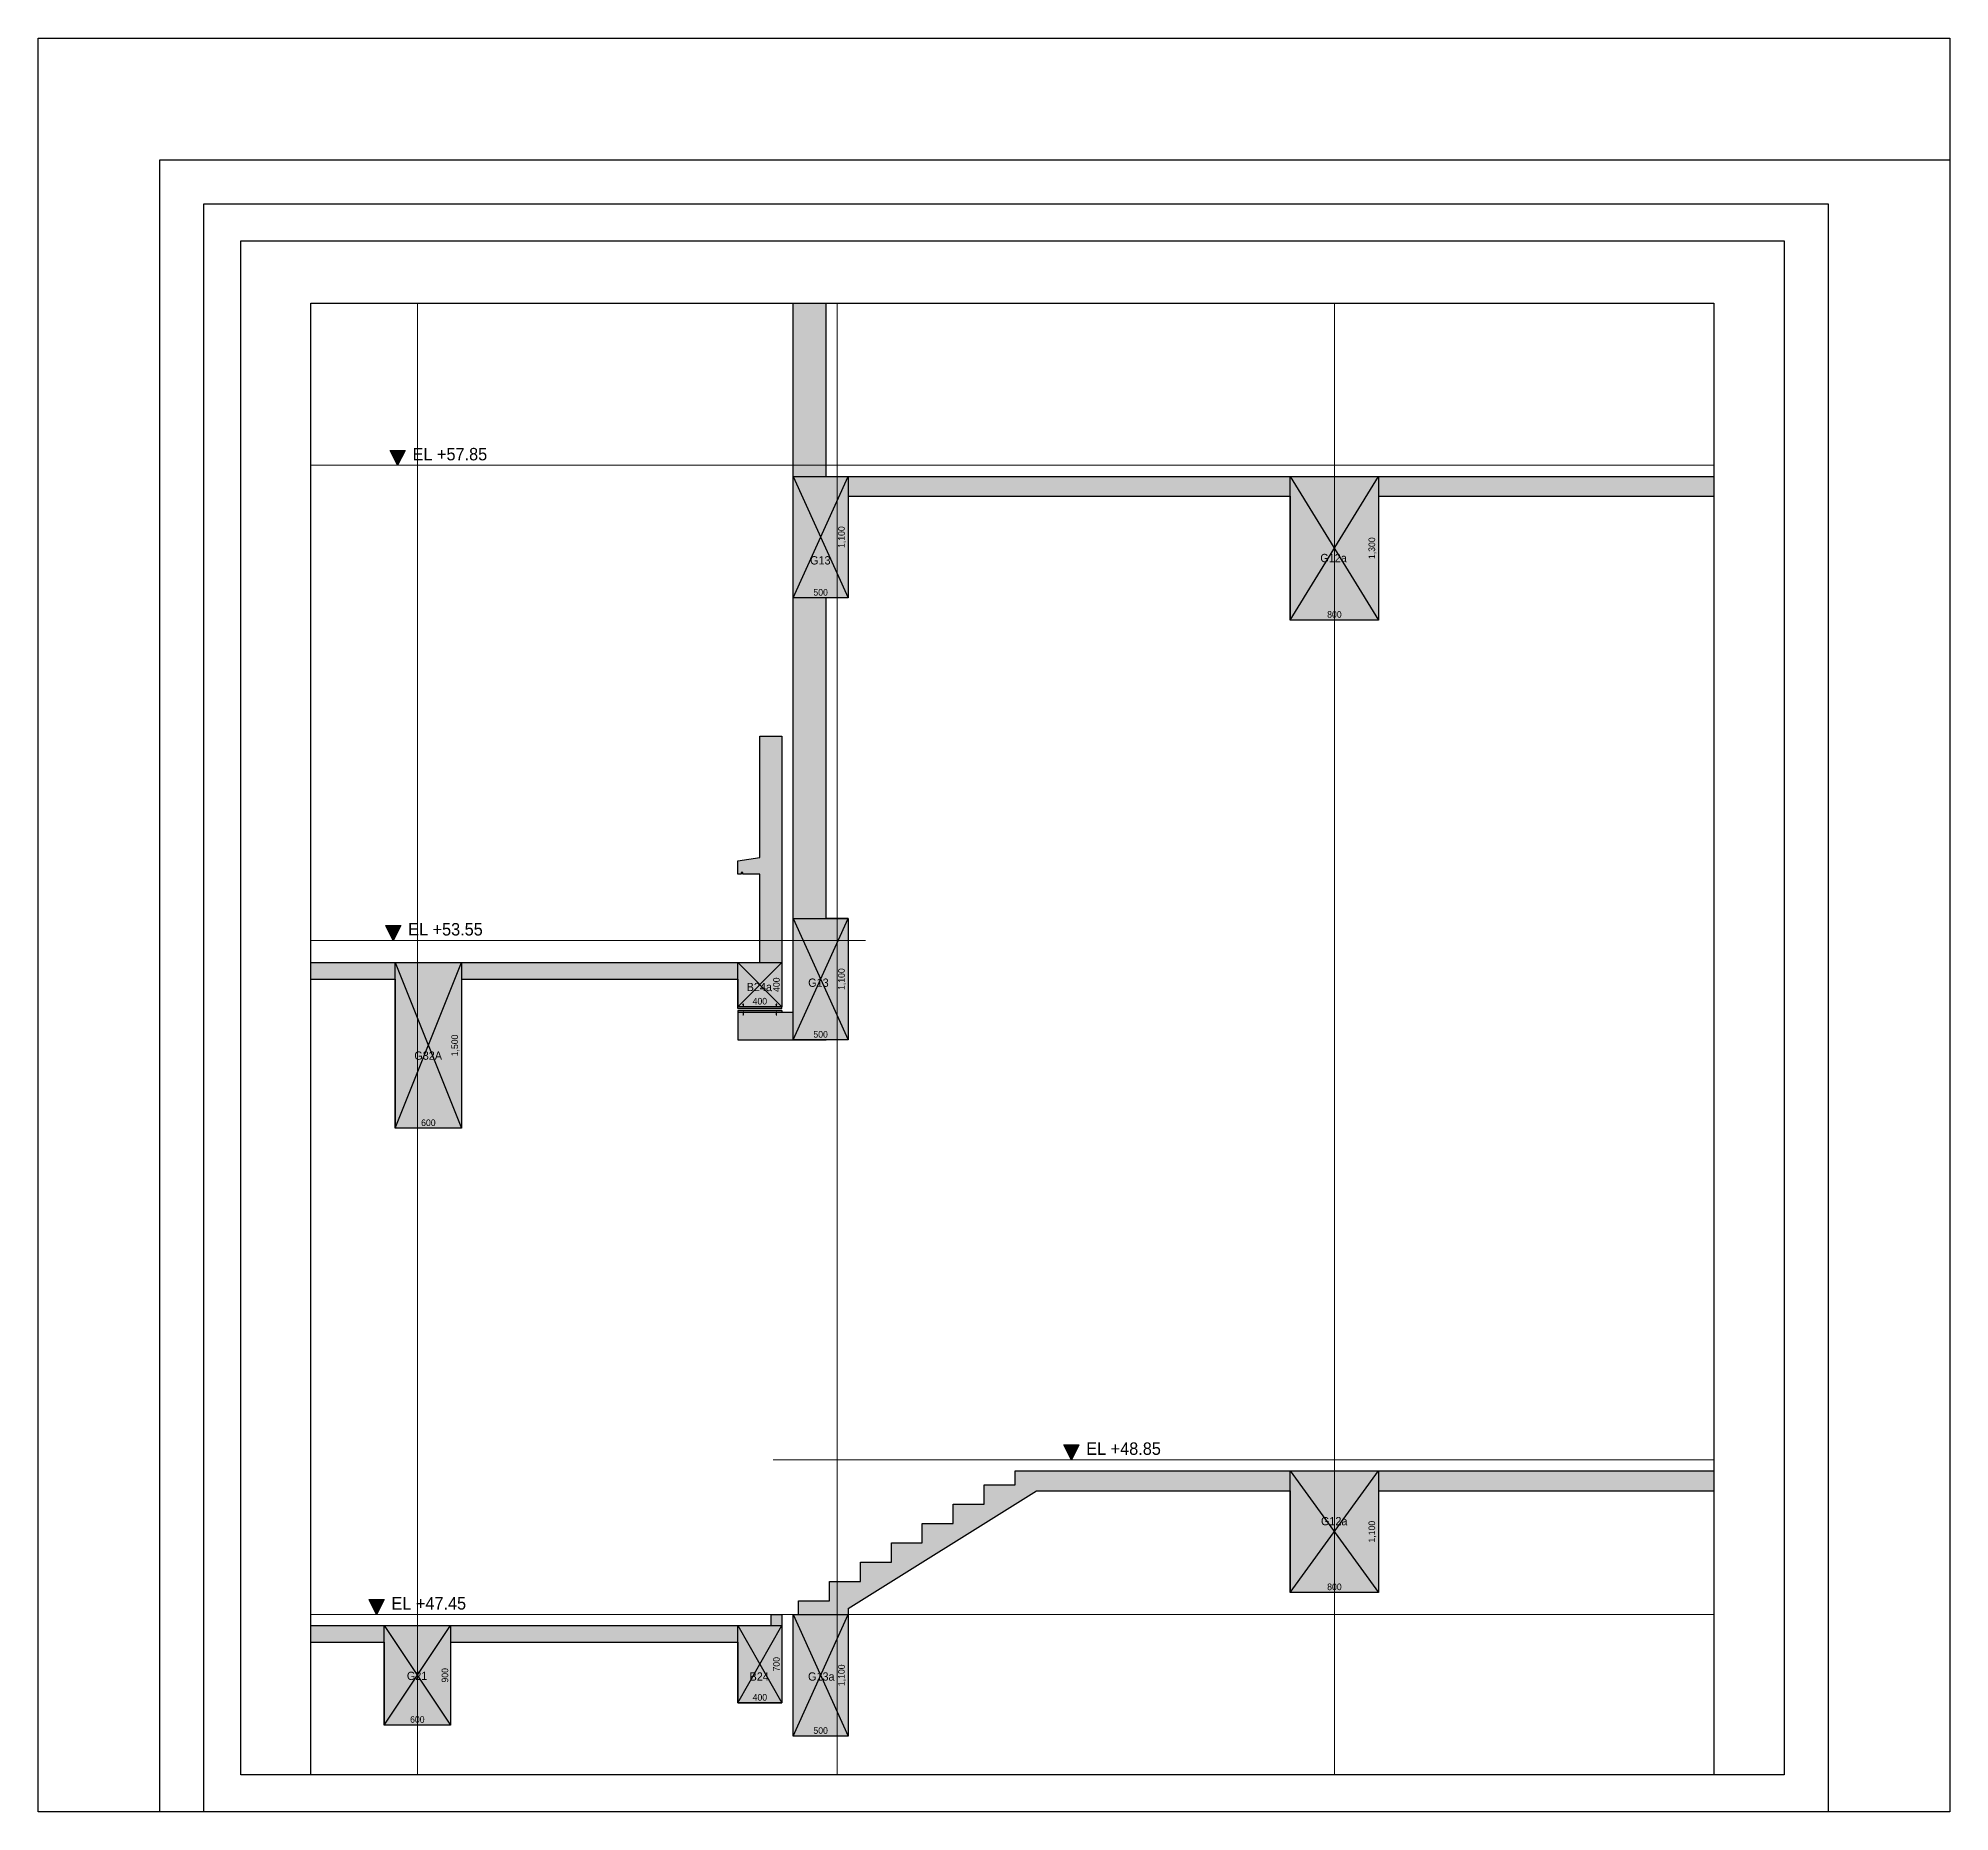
# Model space of a CAD drawing. Header units: millimetres. Extents: x 0 to 80242, y -11000 to 16050.
# Drawn here: x 17500 to 34800, y 0 to 16050 of the extents above; entities that cross this region are included whole.
import ezdxf
from ezdxf.enums import TextEntityAlignment as Align

# ---------------------------------------------------------------- set-up
doc = ezdxf.new("R2010")
doc.units = ezdxf.units.MM
doc.header["$LTSCALE"] = 60
doc.layers.get('Defpoints').update_dxf_attribs({"color": 161})
doc.layers.add('A-CON', color=2, linetype='Continuous')
doc.layers.add('구조SOLID', color=253, linetype='Continuous')
doc.layers.add('AS-HIDLINE', color=205, linetype='Continuous', plot=False)
doc.layers.add('NOPLOT', color=191, linetype='Continuous', plot=False)
doc.layers.add('CEN', color=1, linetype='Continuous', lineweight=9)
doc.styles.add('Gdim', font='Dotum.ttf')
doc.styles.add('Gtx', font='Dotum.ttf')
doc.dimstyles.new('G-Xdim', dxfattribs={"dimscale": 30, "dimtxt": 2, "dimasz": 1, "dimexe": 1.2, "dimexo": 1.2, "dimgap": 0, "dimtad": 1, "dimdec": 1, "dimdsep": 46, "dimlunit": 6, "dimtxsty": 'Gdim', "dimcen": 1, "dimse1": 1, "dimse2": 1, "dimsd1": 1, "dimsd2": 1, "dimclrd": 1, "dimclre": 1, "dimclrt": 256, "dimadec": 0, "dimazin": 0, "dimtfac": 1, "dimtdec": 1, "dimtix": 1, "dimtmove": 2, "dimatfit": 1, "dimfxl": 0, "dimtolj": 1, "dimlwd": -1, "dimlwe": -1, "dimarcsym": 0})

msp = doc.modelspace()

# ---------------------------------------------------------------- texts
at = {"layer": 'AS-HIDLINE', "linetype": 'Continuous'}
for s, style, p in [('G13', 'Gdim', (24578, 11325)), ('G12a', 'Gdim', (29223, 11346)), ('G32A', 'Gdim', (21029, 6843)), ('G12a', 'Gdim', (29229, 2630)), ('G21', 'Gdim', (20929, 1230)), ('B24', 'Gtx', (24025, 1224)), ('G13a', 'Gdim', (24587, 1224))]:
    msp.add_text(s, height=75, dxfattribs=dict(at, style=style)).set_placement(p, align=Align.MIDDLE_CENTER)
at = {"layer": 'AS-HIDLINE', "color": 1, "linetype": 'Continuous'}
for s, style, p in [('B24a', 'Gtx', (24026, 7464)), ('G13', 'Gdim', (24561, 7503))]:
    msp.add_text(s, height=75, dxfattribs=dict(at, style=style)).set_placement(p, align=Align.MIDDLE_CENTER)
at = {"layer": 'NOPLOT', "style": 'Gdim'}
for s, p in [('EL +57.85', (20888, 12230)), ('EL +53.55', (20848, 7930)), ('EL +48.85', (26985, 3230)), ('EL +47.45', (20697, 1830))]:
    msp.add_text(s, height=112.5, dxfattribs=at).set_placement(p)

# ---------------------------------------------------------------- blocks, each defined once
blk = doc.blocks.new('*D74')
at = {"layer": 'Defpoints', "color": 0, "linetype": 'Continuous', "transparency": 16777216}
for p in [(-700, -1100), (100, -1080), (100, -1100)]:
    blk.add_point(p, dxfattribs=at)
at = {"layer": 'AS-HIDLINE', "linetype": 'Continuous', "transparency": 16777216, "insert": (-300, -1050), "char_height": 60, "attachment_point": 5, "style": 'Gdim'}
blk.add_mtext('\\A1;800', dxfattribs=at)
blk = doc.blocks.new('*D75')
at = {"layer": 'Defpoints', "color": 0, "linetype": 'Continuous', "transparency": 16777216}
for p in [(100, 0), (80, 0), (100, -1100)]:
    blk.add_point(p, dxfattribs=at)
at = {"layer": 'AS-HIDLINE', "linetype": 'Continuous', "transparency": 16777216, "insert": (44, -550), "char_height": 60, "attachment_point": 5, "rotation": 90, "style": 'Gdim'}
blk.add_mtext('\\A1;1,100', dxfattribs=at)
blk = doc.blocks.new('*D56')
at = {"layer": 'Defpoints', "color": 0, "linetype": 'Continuous', "transparency": 16777216}
for p in [(-500, -1100), (0, -1080), (0, -1100)]:
    blk.add_point(p, dxfattribs=at)
at = {"layer": 'AS-HIDLINE', "linetype": 'Continuous', "transparency": 16777216, "insert": (-250, -1050), "char_height": 60, "attachment_point": 5, "style": 'Gdim'}
blk.add_mtext('\\A1;500', dxfattribs=at)
blk = doc.blocks.new('*D57')
at = {"layer": 'Defpoints', "color": 0, "linetype": 'Continuous', "transparency": 16777216}
for p in [(0, 0), (-20, 0), (0, -1100)]:
    blk.add_point(p, dxfattribs=at)
at = {"layer": 'AS-HIDLINE', "linetype": 'Continuous', "transparency": 16777216, "insert": (-56, -550), "char_height": 60, "attachment_point": 5, "rotation": 90, "style": 'Gdim'}
blk.add_mtext('\\A1;1,100', dxfattribs=at)
blk = doc.blocks.new('*D65')
at = {"layer": 'Defpoints', "color": 0, "linetype": 'Continuous', "transparency": 16777216}
for p in [(-600, -900), (0, -880), (0, -900)]:
    blk.add_point(p, dxfattribs=at)
at = {"layer": 'AS-HIDLINE', "linetype": 'Continuous', "transparency": 16777216, "insert": (-300, -850), "char_height": 60, "attachment_point": 5, "style": 'Gdim'}
blk.add_mtext('\\A1;600', dxfattribs=at)
blk = doc.blocks.new('*D66')
at = {"layer": 'Defpoints', "color": 0, "linetype": 'Continuous', "transparency": 16777216}
for p in [(0, 0), (-20, 0), (0, -900)]:
    blk.add_point(p, dxfattribs=at)
at = {"layer": 'AS-HIDLINE', "linetype": 'Continuous', "transparency": 16777216, "insert": (-50, -450), "char_height": 60, "attachment_point": 5, "rotation": 90, "style": 'Gdim'}
blk.add_mtext('\\A1;900', dxfattribs=at)
blk = doc.blocks.new('*D68')
at = {"layer": 'Defpoints', "color": 0, "linetype": 'Continuous', "transparency": 16777216}
for p in [(-600, -1500), (0, -1480), (0, -1500)]:
    blk.add_point(p, dxfattribs=at)
at = {"layer": 'AS-HIDLINE', "linetype": 'Continuous', "transparency": 16777216, "insert": (-300, -1450), "char_height": 60, "attachment_point": 5, "style": 'Gdim'}
blk.add_mtext('\\A1;600', dxfattribs=at)
blk = doc.blocks.new('*D69')
at = {"layer": 'Defpoints', "color": 0, "linetype": 'Continuous', "transparency": 16777216}
for p in [(0, 0), (-20, 0), (0, -1500)]:
    blk.add_point(p, dxfattribs=at)
at = {"layer": 'AS-HIDLINE', "linetype": 'Continuous', "transparency": 16777216, "insert": (-56, -750), "char_height": 60, "attachment_point": 5, "rotation": 90, "style": 'Gdim'}
blk.add_mtext('\\A1;1,500', dxfattribs=at)
blk = doc.blocks.new('*D44')
at = {"layer": 'Defpoints', "color": 0, "linetype": 'Continuous', "transparency": 16777216}
for p in [(-200, -400), (200, -380), (200, -400)]:
    blk.add_point(p, dxfattribs=at)
at = {"layer": 'AS-HIDLINE', "linetype": 'Continuous', "transparency": 16777216, "insert": (0, -350), "char_height": 60, "attachment_point": 5, "style": 'Gdim'}
blk.add_mtext('\\A1;400', dxfattribs=at)
blk = doc.blocks.new('*D45')
at = {"layer": 'Defpoints', "color": 0, "linetype": 'Continuous', "transparency": 16777216}
for p in [(200, 0), (180, 0), (200, -400)]:
    blk.add_point(p, dxfattribs=at)
at = {"layer": 'AS-HIDLINE', "linetype": 'Continuous', "transparency": 16777216, "insert": (150, -200), "char_height": 60, "attachment_point": 5, "rotation": 90, "style": 'Gdim'}
blk.add_mtext('\\A1;400', dxfattribs=at)
blk = doc.blocks.new('*D47')
at = {"layer": 'Defpoints', "color": 0, "linetype": 'Continuous', "transparency": 16777216}
for p in [(-500, -1100), (0, -1080), (0, -1100)]:
    blk.add_point(p, dxfattribs=at)
at = {"layer": 'AS-HIDLINE', "linetype": 'Continuous', "transparency": 16777216, "insert": (-250, -1050), "char_height": 60, "attachment_point": 5, "style": 'Gdim'}
blk.add_mtext('\\A1;500', dxfattribs=at)
blk = doc.blocks.new('*D48')
at = {"layer": 'Defpoints', "color": 0, "linetype": 'Continuous', "transparency": 16777216}
for p in [(0, 0), (-20, 0), (0, -1100)]:
    blk.add_point(p, dxfattribs=at)
at = {"layer": 'AS-HIDLINE', "linetype": 'Continuous', "transparency": 16777216, "insert": (-56, -550), "char_height": 60, "attachment_point": 5, "rotation": 90, "style": 'Gdim'}
blk.add_mtext('\\A1;1,100', dxfattribs=at)
blk = doc.blocks.new('*D50')
at = {"layer": 'Defpoints', "color": 0, "linetype": 'Continuous', "transparency": 16777216}
for p in [(-800, -1300), (0, -1280), (0, -1300)]:
    blk.add_point(p, dxfattribs=at)
at = {"layer": 'AS-HIDLINE', "linetype": 'Continuous', "transparency": 16777216, "insert": (-400, -1250), "char_height": 60, "attachment_point": 5, "style": 'Gdim'}
blk.add_mtext('\\A1;800', dxfattribs=at)
blk = doc.blocks.new('*D51')
at = {"layer": 'Defpoints', "color": 0, "linetype": 'Continuous', "transparency": 16777216}
for p in [(0, 0), (-20, 0), (0, -1300)]:
    blk.add_point(p, dxfattribs=at)
at = {"layer": 'AS-HIDLINE', "linetype": 'Continuous', "transparency": 16777216, "insert": (-56, -650), "char_height": 60, "attachment_point": 5, "rotation": 90, "style": 'Gdim'}
blk.add_mtext('\\A1;1,300', dxfattribs=at)
blk = doc.blocks.new('*D35')
at = {"layer": 'Defpoints', "color": 0, "linetype": 'Continuous', "transparency": 16777216}
for p in [(0, -680), (-400, -700), (0, -700)]:
    blk.add_point(p, dxfattribs=at)
at = {"layer": 'AS-HIDLINE', "linetype": 'Continuous', "transparency": 16777216, "insert": (-200, -650), "char_height": 60, "attachment_point": 5, "style": 'Gdim'}
blk.add_mtext('\\A1;400', dxfattribs=at)
blk = doc.blocks.new('*D36')
at = {"layer": 'Defpoints', "color": 0, "linetype": 'Continuous', "transparency": 16777216}
for p in [(0, 0), (-20, 0), (0, -700)]:
    blk.add_point(p, dxfattribs=at)
at = {"layer": 'AS-HIDLINE', "linetype": 'Continuous', "transparency": 16777216, "insert": (-50, -350), "char_height": 60, "attachment_point": 5, "rotation": 90, "style": 'Gdim'}
blk.add_mtext('\\A1;700', dxfattribs=at)
blk = doc.blocks.new('A$C79424b1c')
at = {"layer": 'NOPLOT'}
for points in [[(-5600, -950), (-5600, -17000), (-22900, -17000), (-22900, -950), (-5600, -950)], [(-21800, -17000), (-21800, -2050), (-5600, -2050)], [(-21400, -17000), (-21400, -2450), (-6700, -2450), (-6700, -17000)], [(-20432, -16667), (-20432, -3349), (-7735, -3349), (-7735, -16667)]]:
    blk.add_lwpolyline(points, dxfattribs=at)
blk.add_lwpolyline([(-21067, -16667), (-21067, -2783), (-7100, -2783), (-7100, -16667)], close=True, dxfattribs=at)
blk = doc.blocks.new('A$C481fd194')
blk.add_hatch(color=256).paths.add_polyline_path([(375, 750), (-375, 750), (0, 0)])
blk.add_lwpolyline([(0, 0), (-375, 750), (375, 750), (0, 0)])
blk = doc.blocks.new('*D87')
at = {"layer": 'Defpoints', "color": 0, "linetype": 'Continuous', "transparency": 16777216}
for p in [(-300, -1100), (200, -1080), (200, -1100)]:
    blk.add_point(p, dxfattribs=at)
at = {"layer": 'AS-HIDLINE', "linetype": 'Continuous', "transparency": 16777216, "insert": (-50, -1050), "char_height": 60, "attachment_point": 5, "style": 'Gdim'}
blk.add_mtext('\\A1;500', dxfattribs=at)
blk = doc.blocks.new('*D88')
at = {"layer": 'Defpoints', "color": 0, "linetype": 'Continuous', "transparency": 16777216}
for p in [(200, 0), (180, 0), (200, -1100)]:
    blk.add_point(p, dxfattribs=at)
at = {"layer": 'AS-HIDLINE', "linetype": 'Continuous', "transparency": 16777216, "insert": (144, -550), "char_height": 60, "attachment_point": 5, "rotation": 90, "style": 'Gdim'}
blk.add_mtext('\\A1;1,100', dxfattribs=at)
blk = doc.blocks.new('ANONYM_U6')
for p, q in [((19.5, 150), (-19.5, 150)), ((-19.5, 137), (-19.5, 150)), ((-19.5, 137), (-6.5, 137)), ((-6.5, 137), (-6.5, 0)), ((-6.5, 0), (6.5, 0)), ((6.5, 0), (6.5, 137)), ((19.5, 137), (6.5, 137)), ((19.5, 137), (19.5, 150))]:
    blk.add_line(p, q)
blk = doc.blocks.new('*U73')
at = {"layer": 'AS-HIDLINE', "linetype": 'Continuous'}
for p, q in [((-700, -1100), (100, 0)), ((-700, 0), (100, -1100))]:
    blk.add_line(p, q, dxfattribs=at)
blk.add_lwpolyline([(-700, -1100), (-700, 0), (100, 0), (100, -1100)], close=True, dxfattribs=at)
dim = blk.add_linear_dim(base=(80.13, 0), p1=(100, -1100), p2=(100, 0), angle=90, dimstyle='G-Xdim', override={"dimtxsty": 'Gdim'}, dxfattribs=at)
dim.commit()
dim.dimension.update_dxf_attribs({"geometry": '*D75', "text_midpoint": (44.31, -550)})
dim = blk.add_linear_dim(base=(100, -1080.06), p1=(-700, -1100), p2=(100, -1100), dimstyle='G-Xdim', override={"dimtxsty": 'Gdim'}, dxfattribs=at)
dim.commit()
dim.dimension.update_dxf_attribs({"geometry": '*D74', "text_midpoint": (-300, -1050.02)})
blk = doc.blocks.new('*U55')
at = {"layer": 'AS-HIDLINE', "linetype": 'Continuous'}
for p, q in [((-500, -1100), (0, 0)), ((-500, 0), (0, -1100))]:
    blk.add_line(p, q, dxfattribs=at)
blk.add_lwpolyline([(-500, -1100), (-500, 0), (0, 0), (0, -1100)], close=True, dxfattribs=at)
dim = blk.add_linear_dim(base=(-19.87, 0), p1=(0, -1100), p2=(0, 0), angle=90, dimstyle='G-Xdim', override={"dimtxsty": 'Gdim'}, dxfattribs=at)
dim.commit()
dim.dimension.update_dxf_attribs({"geometry": '*D57', "text_midpoint": (-55.69, -550)})
dim = blk.add_linear_dim(base=(0, -1080.06), p1=(-500, -1100), p2=(0, -1100), dimstyle='G-Xdim', override={"dimtxsty": 'Gdim'}, dxfattribs=at)
dim.commit()
dim.dimension.update_dxf_attribs({"geometry": '*D56', "text_midpoint": (-250, -1050.02)})
blk = doc.blocks.new('*U64')
at = {"layer": 'AS-HIDLINE', "linetype": 'Continuous'}
for p, q in [((-600, -900), (0, 0)), ((-600, 0), (0, -900))]:
    blk.add_line(p, q, dxfattribs=at)
blk.add_lwpolyline([(-600, -900), (-600, 0), (0, 0), (0, -900)], close=True, dxfattribs=at)
dim = blk.add_linear_dim(base=(-19.87, 0), p1=(0, -900), p2=(0, 0), angle=90, dimstyle='G-Xdim', override={"dimtxsty": 'Gdim'}, dxfattribs=at)
dim.commit()
dim.dimension.update_dxf_attribs({"geometry": '*D66', "text_midpoint": (-49.91, -450)})
dim = blk.add_linear_dim(base=(0, -880.06), p1=(-600, -900), p2=(0, -900), dimstyle='G-Xdim', override={"dimtxsty": 'Gdim'}, dxfattribs=at)
dim.commit()
dim.dimension.update_dxf_attribs({"geometry": '*D65', "text_midpoint": (-300, -850.02)})
blk = doc.blocks.new('*U67')
at = {"layer": 'AS-HIDLINE', "linetype": 'Continuous'}
for p, q in [((-600, -1500), (0, 0)), ((-600, 0), (0, -1500))]:
    blk.add_line(p, q, dxfattribs=at)
blk.add_lwpolyline([(-600, -1500), (-600, 0), (0, 0), (0, -1500)], close=True, dxfattribs=at)
dim = blk.add_linear_dim(base=(-19.87, 0), p1=(0, -1500), p2=(0, 0), angle=90, dimstyle='G-Xdim', override={"dimtxsty": 'Gdim'}, dxfattribs=at)
dim.commit()
dim.dimension.update_dxf_attribs({"geometry": '*D69', "text_midpoint": (-55.69, -750)})
dim = blk.add_linear_dim(base=(0, -1480.06), p1=(-600, -1500), p2=(0, -1500), dimstyle='G-Xdim', override={"dimtxsty": 'Gdim'}, dxfattribs=at)
dim.commit()
dim.dimension.update_dxf_attribs({"geometry": '*D68', "text_midpoint": (-300, -1450.02)})
blk = doc.blocks.new('*U43')
at = {"layer": 'AS-HIDLINE', "linetype": 'Continuous'}
for p, q in [((-200, -400), (200, 0)), ((-200, 0), (200, -400))]:
    blk.add_line(p, q, dxfattribs=at)
blk.add_lwpolyline([(-200, -400), (-200, 0), (200, 0), (200, -400)], close=True, dxfattribs=at)
dim = blk.add_linear_dim(base=(180.13, 0), p1=(200, -400), p2=(200, 0), angle=90, dimstyle='G-Xdim', override={"dimtxsty": 'Gdim'}, dxfattribs=at)
dim.commit()
dim.dimension.update_dxf_attribs({"geometry": '*D45', "text_midpoint": (150.09, -200)})
dim = blk.add_linear_dim(base=(200, -380.06), p1=(-200, -400), p2=(200, -400), dimstyle='G-Xdim', override={"dimtxsty": 'Gdim'}, dxfattribs=at)
dim.commit()
dim.dimension.update_dxf_attribs({"geometry": '*D44', "text_midpoint": (0, -350.02)})
blk = doc.blocks.new('*U46')
at = {"layer": 'AS-HIDLINE', "linetype": 'Continuous'}
for p, q in [((-500, -1100), (0, 0)), ((-500, 0), (0, -1100))]:
    blk.add_line(p, q, dxfattribs=at)
blk.add_lwpolyline([(-500, -1100), (-500, 0), (0, 0), (0, -1100)], close=True, dxfattribs=at)
dim = blk.add_linear_dim(base=(-19.87, 0), p1=(0, -1100), p2=(0, 0), angle=90, dimstyle='G-Xdim', override={"dimtxsty": 'Gdim'}, dxfattribs=at)
dim.commit()
dim.dimension.update_dxf_attribs({"geometry": '*D48', "text_midpoint": (-55.69, -550)})
dim = blk.add_linear_dim(base=(0, -1080.06), p1=(-500, -1100), p2=(0, -1100), dimstyle='G-Xdim', override={"dimtxsty": 'Gdim'}, dxfattribs=at)
dim.commit()
dim.dimension.update_dxf_attribs({"geometry": '*D47', "text_midpoint": (-250, -1050.02)})
blk = doc.blocks.new('*U49')
at = {"layer": 'AS-HIDLINE', "linetype": 'Continuous'}
for p, q in [((-800, -1300), (0, 0)), ((-800, 0), (0, -1300))]:
    blk.add_line(p, q, dxfattribs=at)
blk.add_lwpolyline([(-800, -1300), (-800, 0), (0, 0), (0, -1300)], close=True, dxfattribs=at)
dim = blk.add_linear_dim(base=(-19.87, 0), p1=(0, -1300), p2=(0, 0), angle=90, dimstyle='G-Xdim', override={"dimtxsty": 'Gdim'}, dxfattribs=at)
dim.commit()
dim.dimension.update_dxf_attribs({"geometry": '*D51', "text_midpoint": (-55.69, -650)})
dim = blk.add_linear_dim(base=(0, -1280.06), p1=(-800, -1300), p2=(0, -1300), dimstyle='G-Xdim', override={"dimtxsty": 'Gdim'}, dxfattribs=at)
dim.commit()
dim.dimension.update_dxf_attribs({"geometry": '*D50', "text_midpoint": (-400, -1250.02)})
blk = doc.blocks.new('*U34')
at = {"layer": 'AS-HIDLINE', "linetype": 'Continuous'}
for p, q in [((-400, -700), (0, 0)), ((-400, 0), (0, -700))]:
    blk.add_line(p, q, dxfattribs=at)
blk.add_lwpolyline([(-400, -700), (-400, 0), (0, 0), (0, -700)], close=True, dxfattribs=at)
dim = blk.add_linear_dim(base=(-19.87, 0), p1=(0, -700), p2=(0, 0), angle=90, dimstyle='G-Xdim', override={"dimtxsty": 'Gdim'}, dxfattribs=at)
dim.commit()
dim.dimension.update_dxf_attribs({"geometry": '*D36', "text_midpoint": (-49.91, -350)})
dim = blk.add_linear_dim(base=(0, -680.06), p1=(-400, -700), p2=(0, -700), dimstyle='G-Xdim', override={"dimtxsty": 'Gdim'}, dxfattribs=at)
dim.commit()
dim.dimension.update_dxf_attribs({"geometry": '*D35', "text_midpoint": (-200, -650.02)})
blk = doc.blocks.new('*U86')
at = {"layer": 'AS-HIDLINE', "linetype": 'Continuous'}
for p, q in [((-300, -1100), (200, 0)), ((-300, 0), (200, -1100))]:
    blk.add_line(p, q, dxfattribs=at)
blk.add_lwpolyline([(-300, -1100), (-300, 0), (200, 0), (200, -1100)], close=True, dxfattribs=at)
dim = blk.add_linear_dim(base=(180.13, 0), p1=(200, -1100), p2=(200, 0), angle=90, dimstyle='G-Xdim', override={"dimtxsty": 'Gdim'}, dxfattribs=at)
dim.commit()
dim.dimension.update_dxf_attribs({"geometry": '*D88', "text_midpoint": (144.31, -550)})
dim = blk.add_linear_dim(base=(200, -1080.06), p1=(-300, -1100), p2=(200, -1100), dimstyle='G-Xdim', override={"dimtxsty": 'Gdim'}, dxfattribs=at)
dim.commit()
dim.dimension.update_dxf_attribs({"geometry": '*D87', "text_midpoint": (-50, -1050.02)})

# ---------------------------------------------------------------- hatches: boundary and pattern name
at = {"layer": '구조SOLID'}
h = msp.add_hatch(color=256, dxfattribs=at)
h.dxf.hatch_style = 1
h.paths.add_polyline_path([(29631, 11905), (32665, 11905), (32665, 12085), (24631, 12085), (24631, 13651), (24331, 13651), (24331, 7235), (23831, 7235), (23831, 6985), (24331, 6985), (24631, 6985), (24831, 6985), (24831, 8085), (24631, 8085), (24631, 10985), (24831, 10985), (24831, 11905), (28831, 11905), (28831, 10785), (29631, 10785)])
h.paths.add_polyline_path([(24231, 9735), (24031, 9735), (24031, 8635), (23831, 8605), (23831, 8485), (23861, 8485), (23861, 8500), (23876, 8500), (23876, 8485), (24031, 8485), (24031, 7685), (19968, 7685), (19968, 7535), (20731, 7535), (20731, 6185), (21331, 6185), (21331, 7535), (23831, 7535), (23831, 7285), (24231, 7285)])
h = msp.add_hatch(color=256, dxfattribs=at)
h.dxf.hatch_style = 1
h.paths.add_polyline_path([(23831, 985), (24231, 985), (24231, 1785), (24131, 1785), (24131, 1685), (19968, 1685), (19968, 1535), (20631, 1535), (20631, 785), (21231, 785), (21231, 1535), (23831, 1535)])
h.paths.add_polyline_path([(24831, 1840), (26536, 2905), (28831, 2905), (28831, 1985), (29631, 1985), (29631, 2905), (32665, 2905), (32665, 3085), (26341, 3085), (26341, 2960), (26061, 2960), (26061, 2785), (25781, 2785), (25781, 2610), (25501, 2610), (25501, 2435), (25221, 2435), (25221, 2260), (24941, 2260), (24941, 2085), (24661, 2085), (24661, 1910), (24381, 1910), (24381, 1785), (24331, 1785), (24331, 685), (24831, 685)])

# ---------------------------------------------------------------- linework, layer by layer
at = {"color": 4}
for p, q in [((24231, 7269), (24231, 7285)), ((24231, 7251), (24231, 7235))]:
    msp.add_line(p, q, dxfattribs=at)
for points in [[(23831, 7269), (23831, 7285)], [(23831, 7269), (24231, 7269)], [(23831, 7251), (24231, 7251)], [(23831, 7251), (23831, 7235)]]:
    msp.add_lwpolyline(points, dxfattribs=at)
at = {"layer": 'A-CON'}
for p, q in [((24331, 7235), (24331, 13651)), ((24631, 12085), (24631, 13651)), ((24631, 12085), (32665, 12085)), ((24831, 11905), (28831, 11905)), ((24831, 11905), (24831, 10985)), ((28831, 11905), (28831, 10785)), ((29631, 11905), (32665, 11905)), ((29631, 11905), (29631, 10785)), ((24631, 8085), (24631, 10985)), ((24831, 10985), (24631, 10985)), ((29631, 10785), (28831, 10785)), ((24031, 8635), (24031, 9735)), ((24031, 9735), (24231, 9735)), ((24231, 9735), (24231, 7285)), ((23831, 8605), (24031, 8635)), ((23831, 8485), (23831, 8605)), ((23861, 8485), (23831, 8485)), ((23876, 8500), (23861, 8500)), ((23861, 8500), (23861, 8485)), ((23876, 8485), (23876, 8500)), ((24031, 8485), (23876, 8485)), ((24031, 7685), (24031, 8485)), ((24831, 8085), (24631, 8085)), ((24831, 8085), (24831, 6985)), ((19968, 7685), (24031, 7685)), ((19968, 7535, 0), (20731, 7535)), ((20731, 7535), (20731, 6185)), ((21331, 7535), (23831, 7535)), ((21331, 7535), (21331, 6185)), ((23831, 7535), (23831, 7285)), ((23831, 7285), (24231, 7285)), ((23831, 7235), (24331, 7235)), ((23831, 7235), (23831, 6985)), ((23831, 6985), (24331, 6985)), ((24331, 6985), (24631, 6985)), ((24831, 6985), (24581, 6985)), ((21331, 6185), (20731, 6185)), ((26061, 2785), (26061, 2960)), ((26061, 2960), (26341, 2960)), ((26341, 3085), (32665, 3085)), ((26341, 2960), (26341, 3085)), ((24831, 1840), (26536, 2905)), ((25781, 2610), (25781, 2785)), ((25781, 2785), (26061, 2785)), ((26536, 2905), (28831, 2905)), ((28831, 2905), (28831, 1985)), ((29631, 2905), (32665, 2905)), ((29631, 2905), (29631, 1985)), ((25501, 2435), (25501, 2610)), ((25501, 2610), (25781, 2610)), ((25221, 2260), (25221, 2435)), ((25221, 2435), (25501, 2435)), ((24941, 2085), (24941, 2260)), ((24941, 2260), (25221, 2260)), ((24661, 1910), (24661, 2085)), ((24661, 2085), (24941, 2085)), ((24381, 1785), (24381, 1910)), ((24381, 1910), (24661, 1910)), ((29631, 1985), (28831, 1985)), ((24131, 1785), (24131, 1685)), ((24131, 1785), (24231, 1785)), ((24231, 1785), (24231, 985)), ((24331, 685), (24331, 1785)), ((24331, 1785), (24381, 1785)), ((24831, 1840), (24831, 685)), ((19968, 1685), (24131, 1685)), ((19968, 1535), (20631, 1535)), ((20631, 1535), (20631, 785)), ((21231, 1535), (23831, 1535)), ((21231, 1535), (21231, 785)), ((23831, 1535), (23831, 985)), ((23831, 985), (24231, 985)), ((21231, 785), (20631, 785)), ((24831, 685), (24331, 685))]:
    msp.add_line(p, q, dxfattribs=at)
at = {"layer": 'CEN'}
for p, q in [((20931, 13651), (20931, 333)), ((24731, 13651), (24731, 333)), ((29231, 13651), (29231, 333)), ((19968, 12185), (32665, 12185)), ((24151, 3185), (32665, 3185)), ((19968, 1785), (32665, 1785))]:
    msp.add_line(p, q, dxfattribs=at)
msp.add_lwpolyline([(24988, 7885), (19968, 7885)], dxfattribs=at)

# ---------------------------------------------------------------- block references
at = {"xscale": 0.160005224660397, "yscale": 0.160005224660397, "zscale": 0.075}
for p in [(23881, 7285), (24181, 7285)]:
    msp.add_blockref('ANONYM_U6', p, dxfattribs=at)
at = {"xscale": 0.160005224660397, "yscale": 0.160005224660397, "zscale": 0.075, "rotation": 180}
for p in [(23881, 7235), (24181, 7235)]:
    msp.add_blockref('ANONYM_U6', p, dxfattribs=at)
at = {"layer": 'AS-HIDLINE', "linetype": 'Continuous'}
for name, p in [('*U46', (24831, 12085)), ('*U49', (29631, 12085)), ('*U86', (24631, 8085)), ('*U67', (21331, 7685)), ('*U43', (24031, 7685)), ('*U73', (29531, 3085)), ('*U55', (24831, 1785)), ('*U64', (21231, 1685)), ('*U34', (24231, 1685))]:
    msp.add_blockref(name, p, dxfattribs=at)
at = {"layer": 'NOPLOT'}
msp.add_blockref('A$C79424b1c', (40400, 17000), dxfattribs=at)
at = {"layer": 'NOPLOT', "xscale": 0.18, "yscale": 0.18, "zscale": 0.18}
for p in [(20753, 12185), (20713, 7885), (26850, 3185), (20562, 1785)]:
    msp.add_blockref('A$C481fd194', p, dxfattribs=at)

msp.set_redraw_order([(e.dxf.handle, doc.entitydb.next_handle()) for e in msp.query("TEXT MTEXT ATTDEF DIMENSION ARC_DIMENSION")])  # texts and dimensions are drawn at this point

doc.saveas('drawing.dxf')
